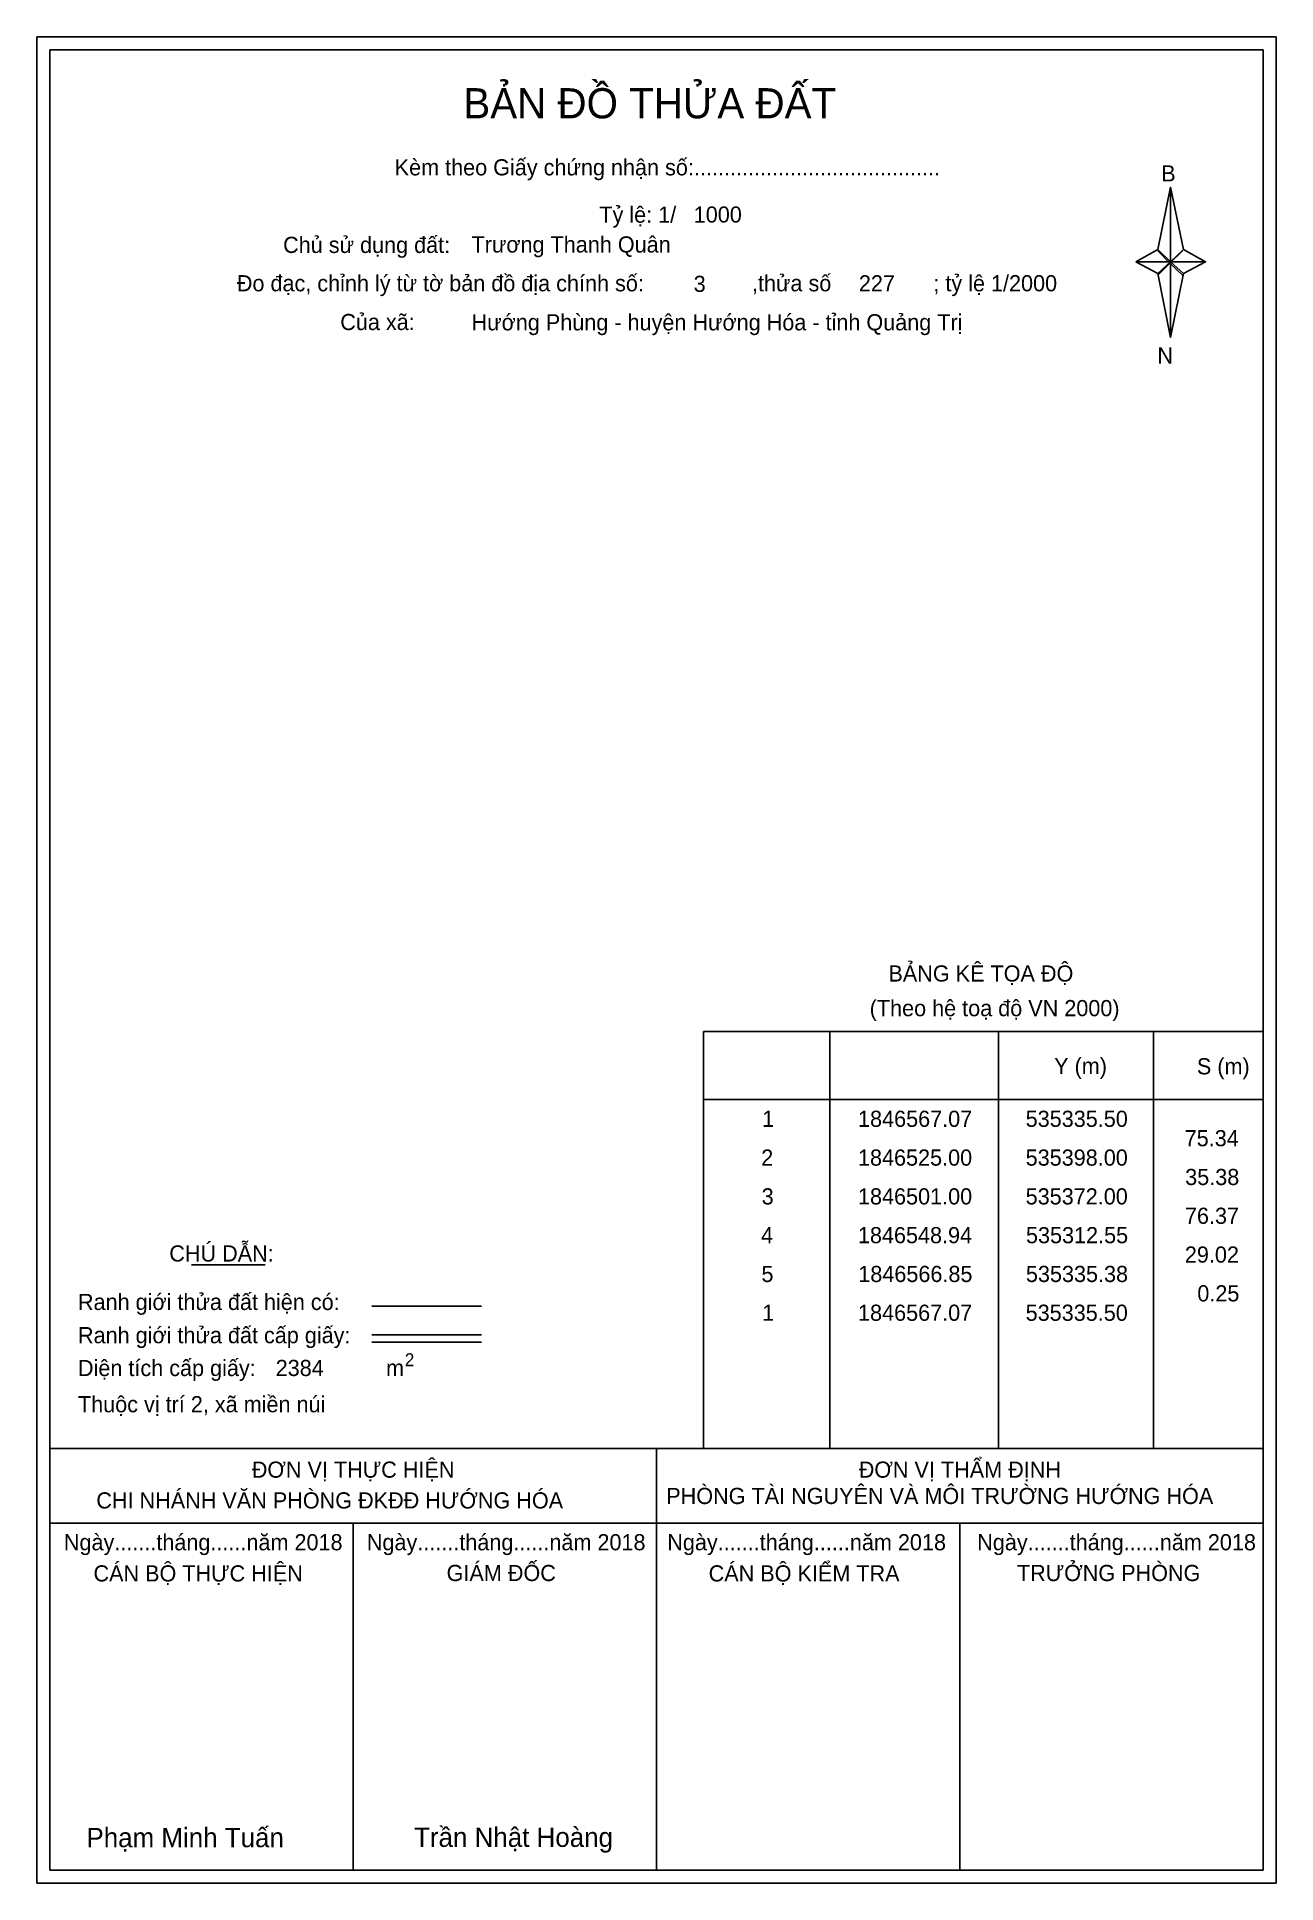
# Model space of a CAD drawing. Extents: x 534399 to 536106, y 1846191 to 1846762.
# Drawn here: x 535282.9 to 535474.6, y 1846355.8 to 1846641.4 of the extents above; entities that cross this region are included whole.
import ezdxf

# ---------------------------------------------------------------- set-up
doc = ezdxf.new("R2010")
doc.units = 0
for name, color, linetype in [('Level 1', 7, 'Continuous'), ('Level 11', 7, 'Continuous'), ('Level 3', 7, 'Continuous'), ('Level 53', 7, 'Continuous'), ('Level 6', 7, 'Continuous'), ('Level 63', 7, 'Continuous')]:
    doc.layers.add(name, color=color, linetype=linetype)

msp = doc.modelspace()

# ---------------------------------------------------------------- texts
at = {"layer": 'Level 1'}
for s, height, p in [('BẢN ĐỒ THỬA ĐẤT', 4.6657, (535348.9, 1846628.79)), ('Kèm theo Giấy chứng nhận số:.........................................', 2.5, (535338.28, 1846619.96)), ('B', 2.5, (535456.87, 1846619.02)), ('Chủ sử dụng đất:', 2.5, (535321.02, 1846607.96)), ('Đo đạc, chỉnh lý từ tờ bản đồ địa chính số:                  ,thửa số                 ; tỷ lệ 1/2000', 2.5, (535313.86, 1846602.03)), ('Của xã:', 2.5, (535329.86, 1846596.03)), ('N', 2.5, (535456.27, 1846590.85)), ('BẢNG KÊ TỌA ĐỘ', 2.5, (535414.66, 1846495.26)), ('(Theo hệ toạ độ VN 2000)', 2.5, (535411.76, 1846489.9)), ('Y (m)', 2.5, (535440.3, 1846480.95)), ('S (m)', 2.5, (535462.38, 1846480.9)), ('CHÚ DẪN:', 2.5, (535303.41, 1846451.95)), ('Ranh giới thửa đất hiện có:', 2.5, (535289.28, 1846444.45)), ('Ranh giới thửa đất cấp giấy:', 2.5, (535289.28, 1846439.31)), ('Diện tích cấp giấy:', 2.5, (535289.28, 1846434.23)), ('m', 2.5, (535336.94, 1846434.25)), ('2', 2, (535339.83, 1846435.76)), ('Thuộc vị trí 2, xã miền núi', 2.5, (535289.28, 1846428.63)), ('ĐƠN VỊ THỰC HIỆN', 2.5, (535316.17, 1846418.51)), ('ĐƠN VỊ THẨM ĐỊNH', 2.5, (535410.07, 1846418.51)), ('CHI NHÁNH VĂN PHÒNG ĐKĐĐ HƯỚNG HÓA', 2.5, (535292.12, 1846413.75)), ('PHÒNG TÀI NGUYÊN VÀ MÔI TRƯỜNG HƯỚNG HÓA', 2.5, (535380.29, 1846414.44)), ('Ngày.......tháng......năm 2018', 2.5, (535287.1, 1846407.28)), ('Ngày.......tháng......năm 2018', 2.5, (535333.97, 1846407.28)), ('Ngày.......tháng......năm 2018', 2.5, (535380.45, 1846407.28)), ('Ngày.......tháng......năm 2018', 2.5, (535428.4, 1846407.28)), ('CÁN BỘ THỰC HIỆN', 2.5, (535291.68, 1846402.46)), ('GIÁM ĐỐC', 2.5, (535346.31, 1846402.52)), ('CÁN BỘ KIỂM TRA', 2.5, (535386.85, 1846402.46)), ('TRƯỞNG PHÒNG', 2.5, (535434.54, 1846402.52)), ('Phạm Minh Tuấn', 3, (535290.59, 1846361.35)), ('Trần Nhật Hoàng', 3, (535341.28, 1846361.4))]:
    msp.add_text(s, height=height, dxfattribs=at).set_placement(p)
at = {"layer": 'Level 11'}
msp.add_text('Tỷ lệ: 1/', height=2.5, dxfattribs=at).set_placement((535369.94, 1846612.64))
at = {"layer": 'Level 53'}
for s, p in [('1', (535395.13, 1846472.78)), ('1846567.07', (535409.96, 1846472.78)), ('535335.50', (535435.89, 1846472.78)), ('75.34', (535460.49, 1846469.78)), ('2', (535394.98, 1846466.78)), ('1846525.00', (535409.95, 1846466.78)), ('535398.00', (535435.89, 1846466.78)), ('35.38', (535460.57, 1846463.78)), ('3', (535395.05, 1846460.78)), ('1846501.00', (535409.95, 1846460.78)), ('535372.00', (535435.89, 1846460.78)), ('76.37', (535460.53, 1846457.78)), ('4', (535394.96, 1846454.78)), ('1846548.94', (535409.94, 1846454.78)), ('535312.55', (535435.94, 1846454.78)), ('29.02', (535460.52, 1846451.78)), ('5', (535395.02, 1846448.78)), ('1846566.85', (535410, 1846448.78)), ('535335.38', (535435.93, 1846448.78)), ('0.25', (535462.45, 1846445.78)), ('1', (535395.13, 1846442.78)), ('1846567.07', (535409.96, 1846442.78)), ('535335.50', (535435.89, 1846442.78))]:
    msp.add_text(s, height=2.5, dxfattribs=at).set_placement(p)
at = {"layer": 'Level 6'}
for s, p in [('1000', (535384.54, 1846612.66)), ('Trương Thanh Quân', (535350.16, 1846608.03)), ('3', (535384.53, 1846601.94)), ('227', (535410.09, 1846602.02)), ('Hướng Phùng - huyện Hướng Hóa - tỉnh Quảng Trị', (535350.17, 1846595.99)), ('2384', (535319.87, 1846434.24))]:
    msp.add_text(s, height=2.5, dxfattribs=at).set_placement(p)

# ---------------------------------------------------------------- linework, layer by layer
at = {"layer": 'Level 1'}
for p, q in [((535284.93, 1846639.38), (535284.93, 1846639.38)), ((535456.36, 1846608.5), (535458.32, 1846618.14)), ((535458.32, 1846618.14), (535458.32, 1846606.61)), ((535458.32, 1846618.14), (535460.29, 1846608.5)), ((535452.91, 1846606.61), (535456.36, 1846608.5)), ((535456.36, 1846608.5), (535458.32, 1846606.61)), ((535458.18, 1846606.4), (535456.36, 1846608.28)), ((535458.32, 1846606.61), (535456.36, 1846604.77)), ((535458.18, 1846606.4), (535456.36, 1846604.55)), ((535456.36, 1846604.55), (535458.18, 1846606.4)), ((535460.14, 1846608.28), (535458.18, 1846606.4)), ((535458.18, 1846606.4), (535460.14, 1846608.28)), ((535460.14, 1846604.55), (535458.18, 1846606.4)), ((535460.29, 1846608.5), (535458.32, 1846606.61)), ((535458.32, 1846606.61), (535458.32, 1846594.91)), ((535458.32, 1846606.61), (535463.73, 1846606.61)), ((535458.32, 1846606.61), (535460.29, 1846604.77)), ((535460.29, 1846604.77), (535463.73, 1846606.61)), ((535456.36, 1846604.77), (535458.32, 1846594.91)), ((535460.29, 1846604.77), (535458.32, 1846594.91)), ((535386.03, 1846487.55), (535472.63, 1846487.55)), ((535405.62, 1846423.03), (535405.62, 1846487.55)), ((535431.69, 1846423.03), (535431.69, 1846487.55)), ((535455.66, 1846487.55), (535455.66, 1846423.03)), ((535386.03, 1846477.03), (535472.63, 1846477.03)), ((535306.85, 1846451.45), (535318.25, 1846451.45)), ((535334.72, 1846445.04), (535351.73, 1846445.04)), ((535334.72, 1846440.59), (535351.73, 1846440.59)), ((535334.72, 1846439.5), (535351.73, 1846439.5)), ((535391.76, 1846423.03), (535284.93, 1846423.03)), ((535472.63, 1846423.03), (535367.79, 1846423.03)), ((535378.78, 1846357.81), (535378.78, 1846423.03)), ((535386.03, 1846423.03), (535472.63, 1846423.03)), ((535472.63, 1846411.48), (535284.93, 1846411.48)), ((535331.86, 1846357.81), (535331.86, 1846411.48)), ((535425.71, 1846357.81), (535425.71, 1846411.48)), ((535472.63, 1846357.81), (535472.63, 1846357.81))]:
    msp.add_line(p, q, dxfattribs=at)
for points in [[(535456.36, 1846608.5), (535458.32, 1846618.14), (535458.32, 1846606.61)], [(535452.91, 1846606.61), (535456.36, 1846604.77), (535458.32, 1846606.61)], [(535458.32, 1846606.61), (535460.29, 1846608.5), (535463.73, 1846606.61)], [(535458.32, 1846606.61), (535458.32, 1846594.91), (535460.29, 1846604.77)]]:
    msp.add_lwpolyline(points, close=True, dxfattribs=at)
at = {"layer": 'Level 3'}
msp.add_line((535386.03, 1846487.55), (535386.03, 1846423.03), dxfattribs=at)
at = {"layer": 'Level 63'}
for points in [[(535282.93, 1846641.38), (535474.63, 1846641.38), (535474.63, 1846355.81), (535282.93, 1846355.81)], [(535284.93, 1846639.38), (535472.63, 1846639.38), (535472.63, 1846357.81), (535284.93, 1846357.81)]]:
    msp.add_lwpolyline(points, close=True, dxfattribs=at)

msp.set_redraw_order([(e.dxf.handle, doc.entitydb.next_handle()) for e in msp.query("TEXT MTEXT ATTDEF DIMENSION ARC_DIMENSION")])  # texts and dimensions are drawn at this point

doc.saveas('drawing.dxf')
